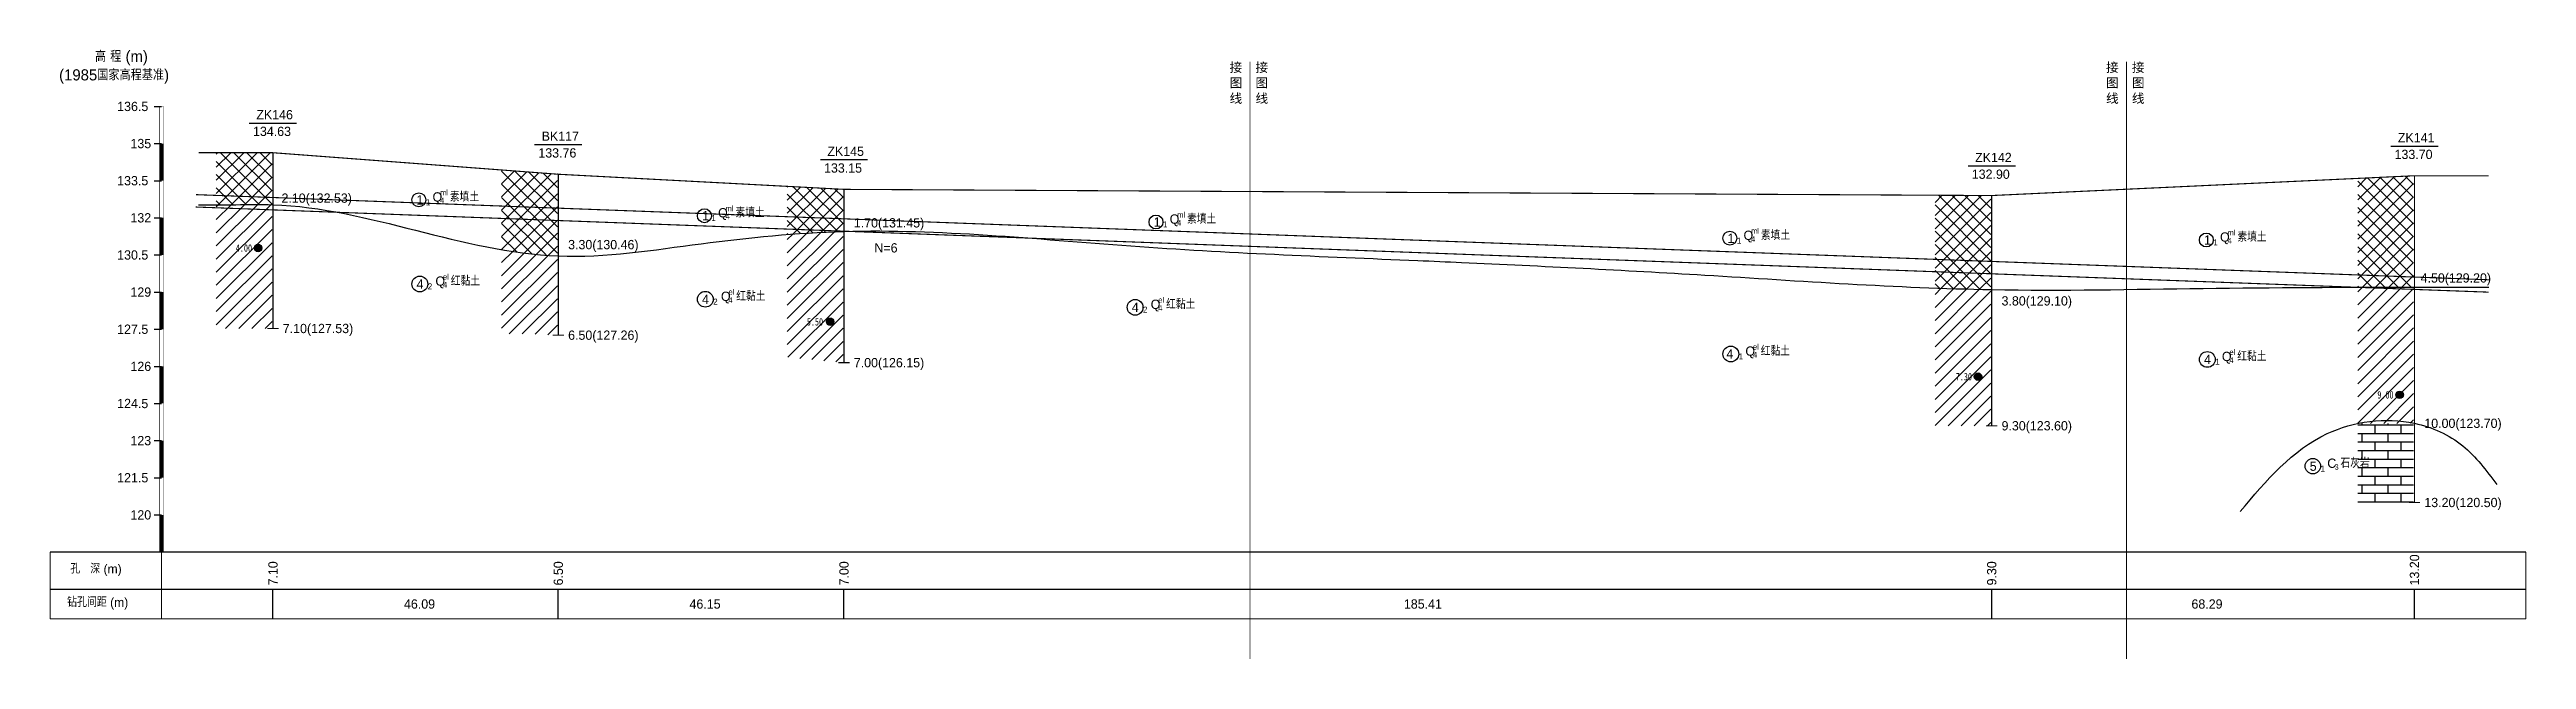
# Model space of a CAD drawing. Header units: inches. Extents: x -205 to 12199, y -11610 to -150.
# Drawn here: x 115 to 781, y -5823 to -5659 of the extents above; entities that cross this region are included whole.
import ezdxf
from ezdxf.enums import TextEntityAlignment as Align

# ---------------------------------------------------------------- set-up
doc = ezdxf.new("R2010")
doc.units = ezdxf.units.IN
doc.header["$MEASUREMENT"] = 0
doc.linetypes.add('ACAD_ISO03W100', pattern=[30, 12, -18])
doc.linetypes.add('ACAD_ISO05W100', pattern=[34, 24, -3, 0.5, -3, 0.5, -3])
for name, color, linetype in [('GiCAD_PouMian', 7, 'Continuous'), ('GICAD_QUYANG', 7, 'Continuous'), ('地质-图框', 7, 'Continuous'), ('地质-地层符号', 3, 'Continuous'), ('地质-地层线', 7, 'Continuous'), ('地质-地面线', 7, 'Continuous'), ('地质-填充花纹', 4, 'Continuous'), ('地质-文字', 7, 'Continuous'), ('地质-标注栏', 7, 'Continuous'), ('地质-标贯', 7, 'Continuous'), ('地质-钻孔', 7, 'Continuous'), ('管底', 7, 'Continuous'), ('红线', 1, 'ACAD_ISO05W100')]:
    doc.layers.add(name, color=color, linetype=linetype)
doc.styles.add('LZ_PMT_LINE', font='', dxfattribs={"height": 2})
doc.styles.get("Standard").update_dxf_attribs({"font": ''})
doc.styles.add('地层编号', font='Comfont.shx', dxfattribs={"width": 0.7, "height": 2.5, "bigfont": 'Hztxt12a.shx'})
doc.styles.add('层底标注', font='Comfont.shx', dxfattribs={"width": 0.7, "height": 2.5, "bigfont": 'Hztxt12a.shx'})
doc.styles.add('岩土名称', font='Comfont.shx', dxfattribs={"width": 0.7, "height": 2.5, "bigfont": 'Hztxt12a.shx'})
doc.styles.add('时代', font='Comfont.shx', dxfattribs={"width": 0.7, "height": 2.5, "bigfont": 'Hztxt12a.shx'})
doc.styles.add('标注栏数据', font='Comfont.shx', dxfattribs={"width": 0.7, "height": 2.5, "bigfont": 'Hztxt12a.shx'})
doc.styles.add('标贯动探', font='Comfont.shx', dxfattribs={"width": 0.7, "height": 2.5, "bigfont": 'Hztxt12a.shx'})
doc.styles.add('钻孔标注', font='Comfont.shx', dxfattribs={"width": 0.7, "height": 2.5, "bigfont": 'Hztxt12a.shx'})
doc.styles.add('高程系统', font='Comfont.shx', dxfattribs={"width": 0.7, "height": 3, "bigfont": 'Hztxt12a.shx'})
doc.styles.get('LZ_PMT_LINE').set_extended_font_data('SimSun')
doc.styles.get('Standard').set_extended_font_data('SimSun')
doc.linetypes.add('bzhjcx', pattern='A,0.001,[2,XX1.shx,S=1,R=0,X=1,Y=0],-2', length=2.001)
doc.linetypes.add('swx', pattern='A,7,-1.5,["●",LZ_PMT_LINE,S=0.05,R=0,X=0,Y=0],-1.5', length=10)
pattern_1 = [(45, (-3103.023, -8971.1), (-1.767767, 1.767767), [])]
pattern_2 = [(45, (-3103.023, -8971.1), (-1.767767, 1.767767), []), (135, (-3103.023, -8971.1), (-1.767767, -1.767767), [])]
pattern_3 = [(45, (-3224.7352, -8971.1), (-1.767767, 1.767767), [])]
pattern_4 = [(45, (-3224.7352, -8971.1), (-1.767767, 1.767767), []), (135, (-3224.7352, -8971.1), (-1.767767, -1.767767), [])]

msp = doc.modelspace()

# ---------------------------------------------------------------- texts
at = {"layer": '地质-图框', "color": 0, "linetype": 'Continuous', "width": 0.7}
for s, p in [('4.00', (164.76237, -5713.66162)), ('5.50', (318.50239, -5733.52836)), ('7.30', (627.83241, -5748.29683)), ('9.00', (741.33785, -5753.19501))]:
    msp.add_text(s, height=2, dxfattribs=at).set_placement(p)
at = {"layer": '地质-地层符号', "color": 7, "linetype": 'Continuous'}
for s, height, style, p in [('1', 2.5, '地层编号', (213.42836, -5700.94499)), ('1', 1.625, '地层编号', (215.92836, -5701.14499)), ('Q', 2.5, '时代', (217.74086, -5700.14499)), ('素填土', 2.5, '岩土名称', (222.40753, -5700.14499)), ('素填土', 2.5, '岩土名称', (299.27753, -5704.41169)), ('1', 2.5, '地层编号', (290.29837, -5705.21169)), ('1', 1.625, '地层编号', (292.79837, -5705.41169)), ('Q', 2.5, '时代', (294.61087, -5704.41169)), ('1', 2.5, '地层编号', (411.88685, -5706.90985)), ('1', 1.625, '地层编号', (414.38685, -5707.10985)), ('Q', 2.5, '时代', (416.19935, -5706.10985)), ('素填土', 2.5, '岩土名称', (420.86602, -5706.10985)), ('Q', 2.5, '时代', (570.70557, -5710.47558)), ('素填土', 2.5, '岩土名称', (575.37224, -5710.47558)), ('Q', 2.5, '时代', (698.99331, -5710.94502)), ('素填土', 2.5, '岩土名称', (703.65998, -5710.94502)), ('1', 2.5, '地层编号', (566.39307, -5711.27558)), ('1', 1.625, '地层编号', (568.89307, -5711.47558)), ('1', 2.5, '地层编号', (694.68081, -5711.74502)), ('1', 1.625, '地层编号', (697.18081, -5711.94502)), ('4', 2.5, '地层编号', (213.42836, -5723.61165)), ('Q', 2.5, '时代', (218.51169, -5722.81165)), ('红黏土', 2.5, '岩土名称', (222.63669, -5722.81165)), ('2', 1.625, '地层编号', (216.42836, -5723.81165)), ('4', 2.5, '地层编号', (290.29837, -5727.71169)), ('2', 1.625, '地层编号', (293.29837, -5727.91169)), ('Q', 2.5, '时代', (295.3817, -5726.91169)), ('红黏土', 2.5, '岩土名称', (299.5067, -5726.91169)), ('4', 2.5, '地层编号', (406.00997, -5729.87003)), ('2', 1.625, '地层编号', (409.00997, -5730.07003)), ('Q', 2.5, '时代', (411.0933, -5729.07003)), ('红黏土', 2.5, '岩土名称', (415.2183, -5729.07003)), ('4', 2.5, '地层编号', (566.075, -5742.41793)), ('1', 1.625, '地层编号', (569.39307, -5742.66806)), ('Q', 2.5, '时代', (571.20557, -5741.66806)), ('红黏土', 2.5, '岩土名称', (575.33057, -5741.66806)), ('4', 2.5, '地层编号', (694.68081, -5743.91168)), ('Q', 2.5, '时代', (699.49331, -5743.11168)), ('红黏土', 2.5, '岩土名称', (703.61831, -5743.11168)), ('1', 1.625, '地层编号', (697.68081, -5744.11168)), ('5', 2.5, '地层编号', (723.13707, -5772.66167)), ('1', 1.625, '地层编号', (726.05373, -5772.86167)), ('C', 2.5, '时代', (727.86623, -5771.86167)), ('石灰岩', 2.5, '岩土名称', (731.4079, -5771.86167))]:
    msp.add_text(s, height=height, dxfattribs=dict(at, style=style)).set_placement(p)
at = {"layer": '地质-地层符号', "color": 7, "linetype": 'Continuous', "style": '时代', "width": 0.8}
for s, p in [('4', (219.77419, -5700.64499)), ('ml', (219.77419, -5698.47832)), ('ml', (296.6442, -5702.74503)), ('4', (296.6442, -5704.91169)), ('4', (418.23268, -5706.60985)), ('ml', (418.23268, -5704.44318)), ('ml', (572.7389, -5708.80891)), ('ml', (701.02665, -5709.27835)), ('4', (572.7389, -5710.97558)), ('4', (701.02665, -5711.44502)), ('el', (220.54503, -5721.14499)), ('4', (220.54503, -5723.31165)), ('4', (297.41503, -5727.41169)), ('el', (297.41503, -5725.24503)), ('4', (413.12663, -5729.57003)), ('el', (413.12663, -5727.40336)), ('4', (573.2389, -5742.16806)), ('el', (573.2389, -5740.0014)), ('el', (701.52665, -5741.44502)), ('4', (701.52665, -5743.61168)), ('3', (729.81623, -5772.36167))]:
    msp.add_text(s, height=1.5, dxfattribs=at).set_placement(p)
at = {"layer": '地质-文字', "color": 7, "linetype": 'Continuous'}
for s, height, style, p in [('高 程 (m)', 3, '高程系统', (126.84762, -5662.52832)), ('(1985国家高程基准)', 3, '高程系统', (117.19399, -5667.52832)), ('136.5', 2.5, '高程系统', (132.8283, -5675.77832)), ('135', 2.5, '高程系统', (136.40371, -5685.77832)), ('133.5', 2.5, '高程系统', (132.8283, -5695.77832)), ('2.10(132.53)', 2.5, '层底标注', (177.06843, -5700.47206)), ('132', 2.5, '高程系统', (136.40371, -5705.77832)), ('1.70(131.45)', 2.5, '层底标注', (331.15685, -5707.12862)), ('130.5', 2.5, '高程系统', (132.8283, -5715.77832)), ('3.30(130.46)', 2.5, '层底标注', (254.23988, -5712.98998)), ('4.50(129.20)', 2.5, '层底标注', (752.99578, -5721.96912)), ('129', 2.5, '高程系统', (136.40371, -5725.77832)), ('3.80(129.10)', 2.5, '层底标注', (640.16931, -5728.14721)), ('127.5', 2.5, '高程系统', (132.8283, -5735.77832)), ('7.10(127.53)', 2.5, '层底标注', (177.41684, -5735.57829)), ('6.50(127.26)', 2.5, '层底标注', (254.23988, -5737.37836)), ('6.50', 2.5, '层底标注', (254.23988, -5737.37836)), ('126', 2.5, '高程系统', (136.40371, -5745.77832)), ('7.00(126.15)', 2.5, '层底标注', (331.15685, -5744.77836)), ('7.00', 2.5, '层底标注', (331.15685, -5744.77836)), ('124.5', 2.5, '高程系统', (132.8283, -5755.77832)), ('9.30(123.60)', 2.5, '层底标注', (640.16931, -5761.77836)), ('10.00(123.70)', 2.5, '层底标注', (753.99232, -5761.11167)), ('123', 2.5, '高程系统', (136.40371, -5765.77832)), ('121.5', 2.5, '高程系统', (132.8283, -5775.77832)), ('13.20(120.50)', 2.5, '层底标注', (753.99232, -5782.445)), ('120', 2.5, '高程系统', (136.40371, -5785.77832))]:
    msp.add_text(s, height=height, dxfattribs=dict(at, style=style)).set_placement(p)
at = {"layer": '地质-标注栏', "color": 7, "linetype": 'Continuous', "style": '标注栏数据'}
for s, p in [('孔   深 (m)', (120.20979, -5801.0282)), ('钻孔间距 (m)', (119.34096, -5810.0282))]:
    msp.add_text(s, height=2.43, dxfattribs=at).set_placement(p, align=Align.BOTTOM_LEFT)
for s, p in [('7.10', (176.01684, -5803.5282)), ('6.50', (252.83988, -5803.5282)), ('7.00', (329.75685, -5803.5282)), ('9.30', (638.76931, -5803.5282)), ('13.20', (752.59232, -5803.5282))]:
    msp.add_text(s, height=2.5, rotation=90.0000025, dxfattribs=at).set_placement(p)
for s, p in [('46.09', (210.04987, -5809.7782)), ('46.15', (286.91988, -5809.7782)), ('185.41', (479.25889, -5809.7782)), ('68.29', (691.30232, -5809.7782))]:
    msp.add_text(s, height=2.5, dxfattribs=at).set_placement(p)
at = {"layer": '地质-标贯', "color": 0, "linetype": 'Continuous', "style": '标贯动探'}
msp.add_text('N=6', height=2.5, dxfattribs=at).set_placement((336.70685, -5713.86169))
at = {"layer": '地质-标贯', "color": 7, "linetype": 'Continuous', "style": '标贯动探'}
msp.add_text('N=6', height=2.5, dxfattribs=at).set_placement((336.70685, -5713.86169))
at = {"layer": '地质-钻孔', "color": 7, "linetype": 'Continuous', "style": '钻孔标注'}
for s, p in [('134.63', (169.40371, -5682.49495)), ('ZK146', (170.29757, -5677.99495)), ('BK117', (247.12061, -5683.79502)), ('ZK141', (746.87304, -5684.19501)), ('133.76', (246.22675, -5688.29502)), ('ZK145', (324.03758, -5687.86169)), ('ZK142', (633.05003, -5689.52836)), ('133.70', (745.97919, -5688.69501)), ('133.15', (323.14373, -5692.36169)), ('132.90', (632.15618, -5694.02836))]:
    msp.add_text(s, height=2.5, dxfattribs=at).set_placement(p)
at = {"layer": '红线', "char_height": 2.5, "attachment_point": 1}
for insert in [(432.32781, -5662.75389), (439.29313, -5662.75389), (668.29032, -5662.75389), (675.25564, -5662.75389)]:
    msp.add_mtext_dynamic_manual_height_columns('接图线', width=3.594619, gutter_width=12.5, heights=[0], dxfattribs=dict(at, insert=insert))

# ---------------------------------------------------------------- blocks, each defined once
blk = doc.blocks.new('gkqy_yuan.dwg不标')
at = {"layer": 'GiCAD_PouMian'}
h = blk.add_hatch(color=7, dxfattribs=at)
edge = h.paths.add_edge_path()
edge.add_arc((0, 0), 1, 0, 360)
at = {"layer": 'GICAD_QUYANG', "color": 7}
blk.add_circle((0, 0), 1, dxfattribs=at)

# ---------------------------------------------------------------- hatches: boundary and pattern name
at = {"layer": '地质-填充花纹', "linetype": 'Continuous'}
h = msp.add_hatch(dxfattribs=at)
h.set_pattern_fill('GKSTT', scale=0.5, style=0, pattern_type=2)
h.set_pattern_definition(pattern_2)
h.paths.add_polyline_path([(174.51684, -5700.99495), (159.51684, -5700.99495), (159.51684, -5686.99495), (174.51684, -5686.99495)])
h = msp.add_hatch(dxfattribs=at)
h.set_pattern_fill('GKSTT', scale=0.5, style=0, pattern_type=2)
h.set_pattern_definition(pattern_2)
h.paths.add_polyline_path([(251.33988, -5692.77615), (251.33988, -5714.77397), (242.52391, -5714.03155), (237.57615, -5713.31267), (236.33988, -5713.09021), (236.33988, -5691.64366)])
h = msp.add_hatch(dxfattribs=at)
h.set_pattern_fill('GKSTT', scale=0.5, style=0, pattern_type=2)
h.set_pattern_definition(pattern_4)
h.paths.add_polyline_path([(751.09232, -5723.19522), (744.42944, -5723.20081), (739.42945, -5723.20943), (736.09232, -5723.21801), (736.09232, -5693.90957), (751.09232, -5693.20672)])
h = msp.add_hatch(dxfattribs=at)
h.set_pattern_fill('GKNXT', scale=0.5, style=0, pattern_type=2)
h.set_pattern_definition(pattern_1)
h.paths.add_polyline_path([(174.51684, -5734.32763), (169.76701, -5734.3151), (164.76708, -5734.32829), (159.51684, -5734.32829), (159.51684, -5700.99495), (174.51684, -5700.99495)])
h = msp.add_hatch(dxfattribs=at)
h.set_pattern_fill('GKSTT', scale=0.5, style=0, pattern_type=2)
h.set_pattern_definition(pattern_2)
h.paths.add_polyline_path([(328.25685, -5696.84847), (328.25685, -5708.20592), (319.89879, -5708.57021), (314.90952, -5708.89694), (313.25685, -5709.02932), (313.25685, -5696.05541)])
h = msp.add_hatch(dxfattribs=at)
h.set_pattern_fill('GKSTT', scale=0.5, style=0, pattern_type=2)
h.set_pattern_definition(pattern_4)
h.paths.add_polyline_path([(637.26931, -5698.52702), (637.26931, -5723.85592), (630.16211, -5723.69171), (625.16452, -5723.53681), (622.26931, -5723.43048), (622.26931, -5698.44611)])
h = msp.add_hatch(dxfattribs=at)
h.set_pattern_fill('GKNXT', scale=0.5, style=0, pattern_type=2)
h.set_pattern_definition(pattern_1)
h.paths.add_polyline_path([(328.25685, -5743.50439), (322.09698, -5742.91384), (315.6872, -5742.29771), (313.25685, -5742.06287), (313.25685, -5709.02932), (314.90952, -5708.89694), (319.89879, -5708.57021), (328.25685, -5708.20592)])
h = msp.add_hatch(dxfattribs=at)
h.set_pattern_fill('GKNXT', scale=0.5, style=0, pattern_type=2)
h.set_pattern_definition(pattern_1)
h.paths.add_polyline_path([(237.57615, -5713.31267), (242.52391, -5714.03155), (251.33988, -5714.77397), (251.33988, -5736.11797), (245.1949, -5735.86259), (238.79074, -5735.75047), (236.33988, -5735.72287), (236.33988, -5713.09021)])
h = msp.add_hatch(dxfattribs=at)
h.set_pattern_fill('GKNXT', scale=0.5, style=0, pattern_type=2)
h.set_pattern_definition(pattern_3)
h.paths.add_polyline_path([(625.16452, -5723.53681), (630.16211, -5723.69171), (637.26931, -5723.85592), (637.26931, -5760.52836), (622.26931, -5760.52836), (622.26931, -5723.43048)])
h = msp.add_hatch(dxfattribs=at)
h.set_pattern_fill('GKNXT', scale=0.5, style=0, pattern_type=2)
h.set_pattern_definition(pattern_3)
h.paths.add_polyline_path([(751.09232, -5759.86254), (742.88659, -5759.89091), (737.88667, -5759.92013), (736.09232, -5759.93253), (736.09232, -5723.21801), (739.42945, -5723.20943), (744.42944, -5723.20081), (751.09232, -5723.19522)])
h = msp.add_hatch(dxfattribs=at)
h.set_pattern_fill('GKSHY', scale=0.5, style=0, pattern_type=2)
h.set_pattern_definition([(0, (-3224.7352, -8971.1), (0, 2.3), []), (90, (-3224.735, -8971.1), (-3.5, 2.3), [2.3, -2.3])])
h.paths.add_polyline_path([(751.09232, -5781.195), (736.09232, -5781.195), (736.09232, -5759.93253), (737.88667, -5759.92013), (742.88659, -5759.89091), (751.09232, -5759.86254)])

# ---------------------------------------------------------------- linework, layer by layer
at = {"layer": '地质-地层符号', "color": 7, "linetype": 'Continuous'}
for centre, major_axis in [((214.05336, -5699.69499), (0, 1.875)), ((290.92337, -5703.96169), (0, 1.875)), ((412.51185, -5705.65985), (0, 1.875)), ((567.01807, -5710.02558), (0, 1.875)), ((695.30581, -5710.49502), (0, 1.875)), ((214.30336, -5722.36165), (0, 2.125)), ((291.17337, -5726.46169), (0, 2.125)), ((406.88497, -5728.62003), (0, 2.125)), ((567.26807, -5741.21806), (0, 2.125)), ((695.55581, -5742.66168), (0, 2.125)), ((723.9704, -5771.41167), (0, 2.08333))]:
    msp.add_ellipse(centre, major_axis=major_axis, ratio=1, dxfattribs=at)
at = {"layer": '地质-地层线', "color": 7, "lineweight": 25}
for points, knots in [([(154.76684, -5700.99495), (158.09872, -5701.01046), (164.76247, -5701.04148), (184.48091, -5700.58375), (213.14134, -5707.9353), (251.3321, -5717.43368), (290.08305, -5711.06089), (341.33453, -5706.06315), (405.78549, -5713.0316), (461.1809, -5715.07329), (490.84876, -5716.36641), (494.76684, -5716.54126)], [0, 0, 0, 0, 10, 20, 59.026340475, 98.052680949, 136.652489519, 175.252298089, 252.604632978, 329.956967866, 341.726407028, 341.726407028, 341.726407028, 341.726407028]), ([(494.76684, -5716.54126), (516.5996, -5717.51555), (564.19266, -5719.91476), (630.68535, -5724.78232), (694.43598, -5723.35356), (735.70458, -5723.18874), (761.34234, -5723.19554), (768.00899, -5723.19518), (771.34232, -5723.19501)], [341.726407028, 341.726407028, 341.726407028, 341.726407028, 407.309302755, 484.661637644, 541.574120521, 598.486603399, 608.486603399, 618.486603399, 618.486603399, 618.486603399, 618.486603399])]:
    msp.add_open_spline(points, degree=3, knots=knots, dxfattribs=at)
at = {"layer": '地质-地层线', "color": 7, "linetype": 'bzhjcx', "lineweight": 25}
msp.add_spline([(704.43694, -5783.60527), (727.8631, -5762.63071), (751.34232, -5759.86167), (764.35156, -5765.91426), (773.4745, -5776.35305)], degree=3, dxfattribs=at)
at = {"layer": '地质-地面线', "color": 0, "linetype": 'Continuous', "const_width": 0.3}
for points in [[(154.76684, -5686.99495), (174.76684, -5686.99495), (251.58988, -5692.79503), (328.50685, -5696.86169), (494.76684, -5697.75842)], [(494.76684, -5697.75842), (637.51931, -5698.52836), (751.34232, -5693.195), (771.34232, -5693.195)]]:
    msp.add_lwpolyline(points, dxfattribs=at)
at = {"layer": '地质-文字', "color": 0, "linetype": 'Continuous'}
for p, q in [((142.76684, -5674.52832), (144.76684, -5674.52832)), ((142.76684, -5684.52832), (144.76684, -5684.52832)), ((142.76684, -5694.52832), (144.76684, -5694.52832)), ((142.76684, -5704.52832), (144.76684, -5704.52832)), ((142.76684, -5714.52832), (144.76684, -5714.52832)), ((142.76684, -5724.52832), (144.76684, -5724.52832)), ((142.76684, -5734.52832), (144.76684, -5734.52832)), ((142.76684, -5744.52832), (144.76684, -5744.52832)), ((142.76684, -5754.52832), (144.76684, -5754.52832)), ((142.76684, -5764.52832), (144.76684, -5764.52832)), ((142.76684, -5774.52832), (144.76684, -5774.52832)), ((142.76684, -5784.52832), (144.76684, -5784.52832))]:
    msp.add_line(p, q, dxfattribs=at)
at = {"layer": '地质-文字', "color": 0, "linetype": 'Continuous', "flags": 128}
for points, const_width in [([(144.26684, -5674.52832), (145.26684, -5674.52832)], 0.1), ([(144.26684, -5674.52832), (144.26684, -5794.52832)], 0.1), ([(145.26684, -5674.52832), (145.26684, -5794.52832)], 0.1), ([(144.76684, -5684.52832), (144.76684, -5694.52832)], 1), ([(144.76684, -5704.52832), (144.76684, -5714.52832)], 1), ([(144.76684, -5724.52832), (144.76684, -5734.52832)], 1), ([(144.76684, -5744.52832), (144.76684, -5754.52832)], 1), ([(144.76684, -5764.52832), (144.76684, -5774.52832)], 1), ([(144.76684, -5784.52832), (144.76684, -5794.52832)], 1)]:
    msp.add_lwpolyline(points, dxfattribs=dict(at, const_width=const_width))
at = {"layer": '地质-标注栏', "color": 7, "linetype": 'Continuous', "const_width": 0.3}
for points in [[(114.76688, -5794.5282), (504.76688, -5794.5282)], [(114.76688, -5794.5282), (114.76688, -5812.5282)], [(144.76688, -5794.5282), (144.76688, -5812.5282)], [(454.76678, -5794.5282), (781.34225, -5794.5282)], [(781.34225, -5794.5282), (781.34225, -5812.5282)], [(114.76688, -5812.5282), (504.76688, -5812.5282)], [(454.76678, -5812.5282), (781.34225, -5812.5282)]]:
    msp.add_lwpolyline(points, dxfattribs=at)
at = {"layer": '地质-标注栏', "color": 7, "linetype": 'Continuous'}
for points in [[(114.76688, -5804.5282), (504.76688, -5804.5282)], [(174.76684, -5812.5282), (174.76684, -5804.5282)], [(251.58988, -5812.5282), (251.58988, -5804.5282)], [(251.58988, -5812.5282), (251.58988, -5804.5282)], [(328.50685, -5812.5282), (328.50685, -5804.5282)], [(328.50685, -5812.5282), (328.50685, -5804.5282)], [(454.76678, -5804.5282), (781.34225, -5804.5282)], [(637.51931, -5812.5282), (637.51931, -5804.5282)], [(637.51931, -5812.5282), (637.51931, -5804.5282)], [(751.34232, -5812.5282), (751.34232, -5804.5282)]]:
    msp.add_lwpolyline(points, dxfattribs=at)
at = {"layer": '地质-钻孔', "color": 7, "linetype": 'Continuous'}
for p, q in [((168.4036, -5678.995), (181.12992, -5678.995)), ((245.22684, -5684.79505), (257.95292, -5684.79505)), ((744.97918, -5685.19495), (757.7055, -5685.19495)), ((322.14384, -5688.8617), (334.86991, -5688.8617)), ((631.15618, -5690.52845), (643.8825, -5690.52845))]:
    msp.add_line(p, q, dxfattribs=at)
at = {"layer": '地质-钻孔', "color": 7, "const_width": 0.3, "flags": 128}
for points in [[(174.76684, -5686.99495), (174.76684, -5734.32829)], [(251.58988, -5692.79502), (251.58988, -5736.12836)], [(751.34232, -5693.19501), (751.34232, -5781.195)], [(328.50685, -5696.86169), (328.50685, -5743.52836)], [(637.51931, -5698.52836), (637.51931, -5760.52836)]]:
    msp.add_lwpolyline(points, dxfattribs=at)
at = {"layer": '地质-钻孔', "color": 7, "linetype": 'Continuous', "const_width": 0.3, "flags": 128}
for points in [[(173.26684, -5734.32829), (176.26684, -5734.32829)], [(250.08988, -5736.12836), (253.08988, -5736.12836)], [(327.00685, -5743.52836), (330.00685, -5743.52836)], [(636.01931, -5760.52836), (639.01931, -5760.52836)], [(749.84232, -5781.195), (752.84232, -5781.195)]]:
    msp.add_lwpolyline(points, dxfattribs=at)
at = {"layer": '管底', "linetype": 'swx', "const_width": 0.3}
for points in [[(153.95144, -5701.61442), (495.06498, -5714.34633)], [(154.07564, -5698.28673), (495.18918, -5711.01865)], [(771.29835, -5724.54655), (495.06498, -5714.34633)], [(771.42123, -5721.21882), (495.18786, -5711.0186)]]:
    msp.add_lwpolyline(points, dxfattribs=at)
at = {"layer": '红线', "linetype": 'ACAD_ISO03W100', "ltscale": 0.4, "const_width": 0.2}
for points in [[(437.84725, -5662.47687), (437.84725, -5823.36724)], [(673.80976, -5662.47687), (673.80976, -5823.36724)]]:
    msp.add_lwpolyline(points, dxfattribs=at)

# ---------------------------------------------------------------- block references
at = {"layer": '地质-图框', "linetype": 'Continuous'}
for p in [(170.76684, -5712.66162), (633.83688, -5747.29683), (747.34232, -5752.19501)]:
    msp.add_blockref('gkqy_yuan.dwg不标', p, dxfattribs=at)
at = {"layer": '地质-图框', "color": 7, "linetype": 'Continuous'}
msp.add_blockref('gkqy_yuan.dwg不标', (324.78421, -5732.51564, 0), dxfattribs=at)

msp.set_redraw_order([(e.dxf.handle, doc.entitydb.next_handle()) for e in msp.query("TEXT MTEXT ATTDEF DIMENSION ARC_DIMENSION")])  # texts and dimensions are drawn at this point

doc.saveas('drawing.dxf')
